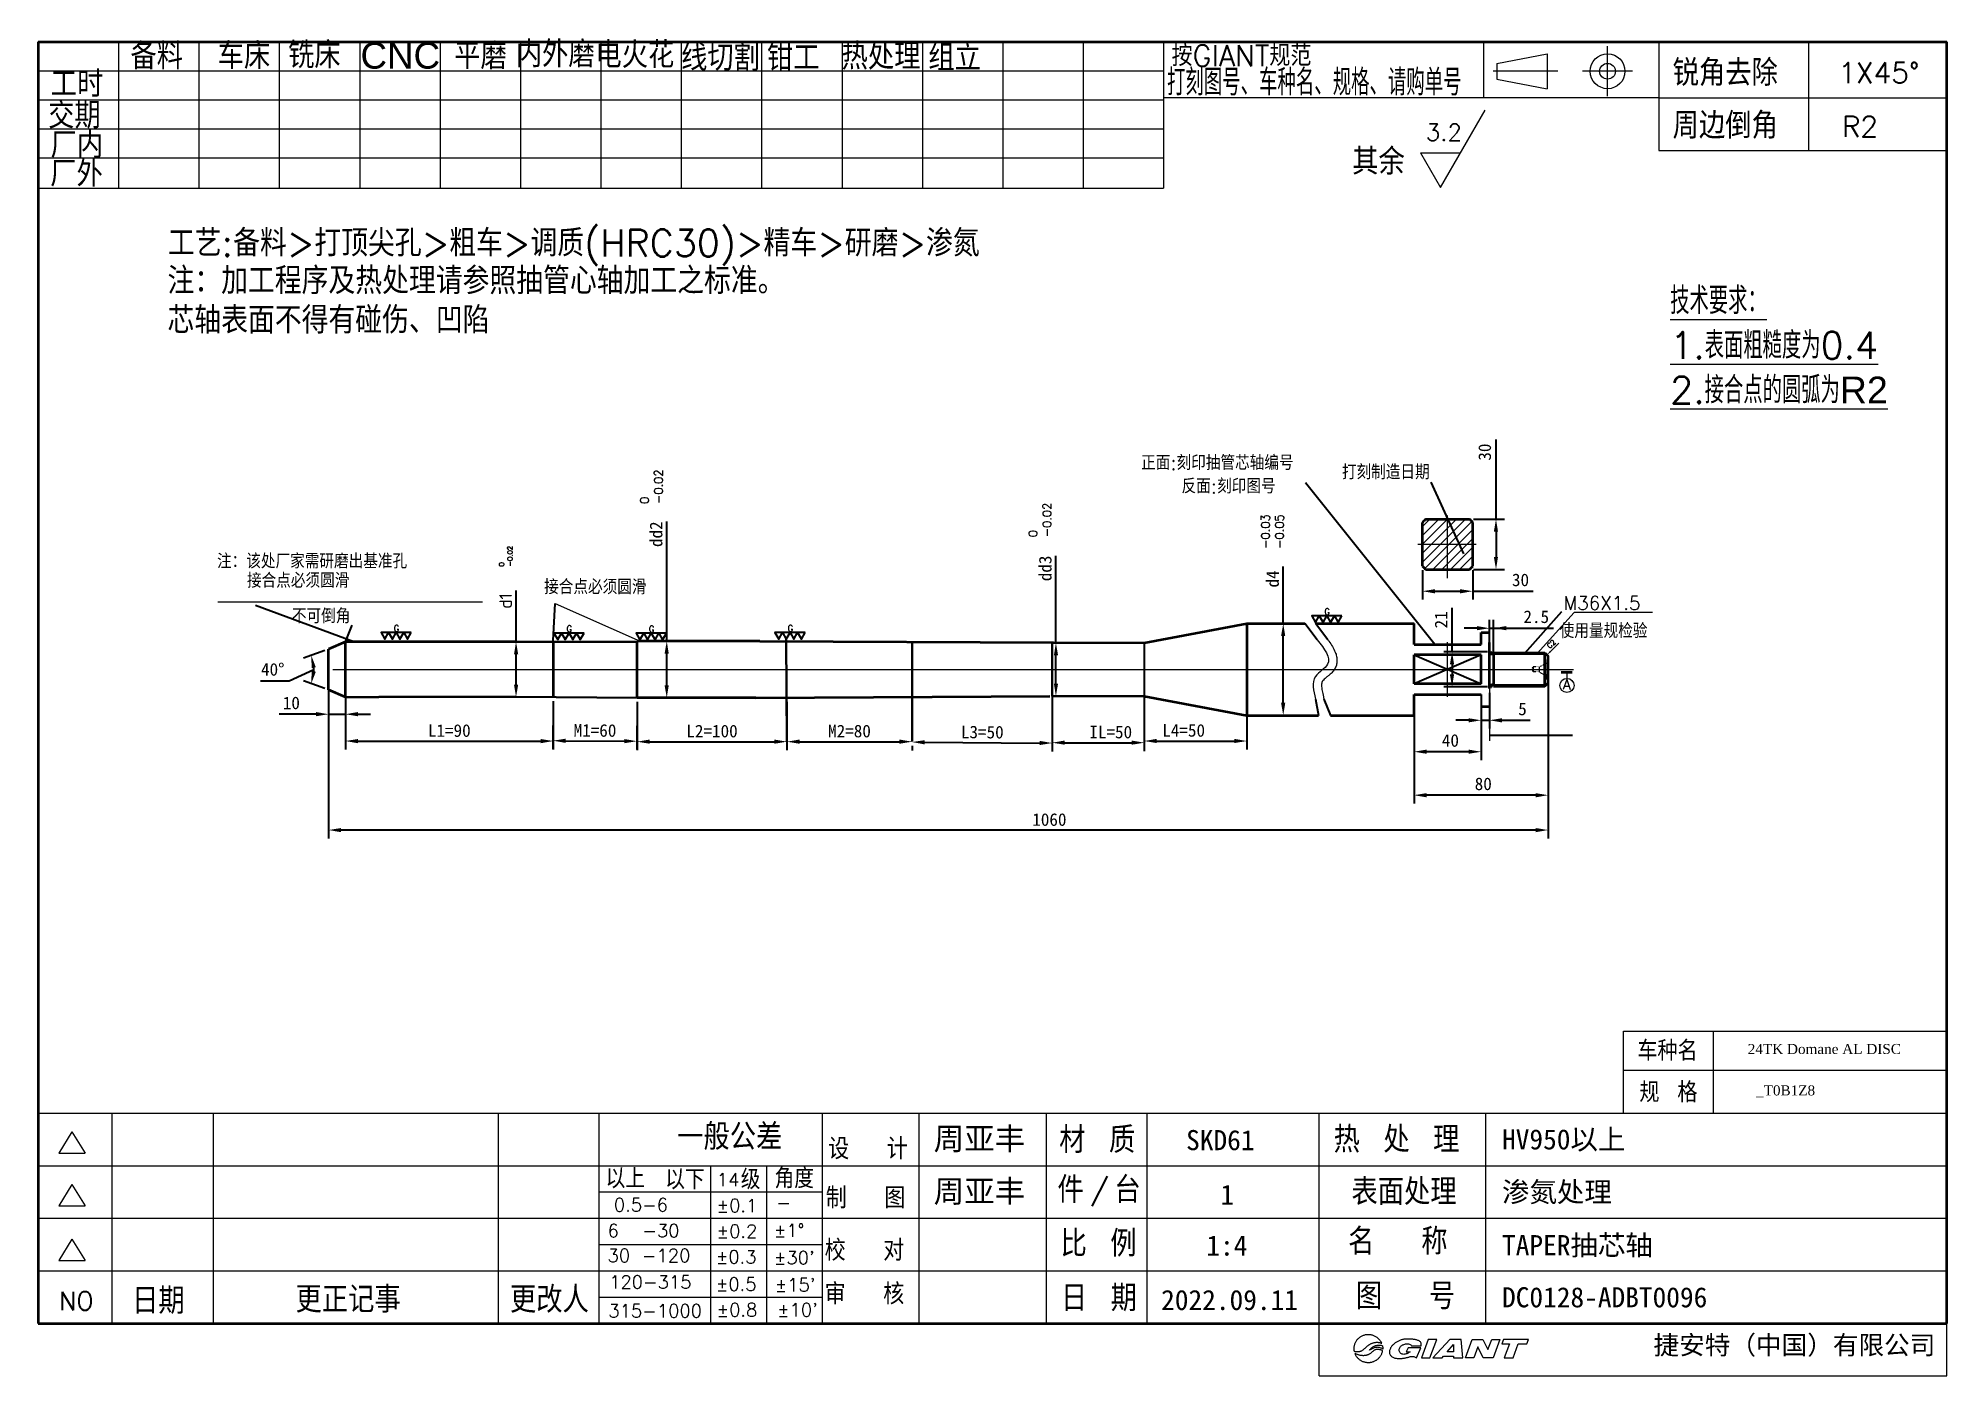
# Model space of a CAD drawing. Header units: millimetres. Extents: x 131138 to 132276, y -1059 to -261.
import ezdxf
from ezdxf.enums import TextEntityAlignment as Align

# ---------------------------------------------------------------- set-up
doc = ezdxf.new("R2010")
doc.units = ezdxf.units.MM
doc.header["$PDMODE"] = 34
doc.header["$PDSIZE"] = -5
doc.linetypes.add('DASHED2', pattern=[0.375, 0.25, -0.125])
for name, color, linetype, lineweight in [('A轮廓线', 2, 'Continuous', 30), ('CEN', 1, 'Continuous', 13), ('CON', 2, 'Continuous', 35), ('DAS', 5, 'DASHED2', 13), ('DIM', 7, 'Continuous', 13)]:
    doc.layers.add(name, color=color, linetype=linetype, lineweight=lineweight)
for name, color, linetype in [('TL', 7, 'Continuous'), ('TXT', 7, 'Continuous'), ('UTI', 7, 'Continuous')]:
    doc.layers.add(name, color=color, linetype=linetype)
doc.styles.add('CHINA', font='c2', dxfattribs={"bigfont": 'china'})
doc.styles.add('DIMSTYLE2', font='MingLiU.ttf')
doc.styles.add('H', font='complex.shx', dxfattribs={"bigfont": 'hzfs.shx'})
doc.styles.add('HZ', font='txt.shx', dxfattribs={"bigfont": 'Hzfs.shx'})
doc.styles.add('ROMANS', font='romans')
doc.styles.add('SIMPLE', font='simplex.shx', dxfattribs={"bigfont": 'gbcbig.shx'})
doc.styles.get("Standard").update_dxf_attribs({"font": 'txt.shx', "bigfont": 'gbcbig.shx'})
doc.styles.add('USER1', font='txt.shx')
doc.dimstyles.get("Standard").update_dxf_attribs({"dimtxt": 1, "dimasz": 0.5, "dimexe": 0.2, "dimexo": 0.1, "dimgap": 0.3, "dimtad": 1, "dimtxsty": 'Standard', "dimcen": 2.5, "dimazin": 3, "dimtfac": 1, "dimtmove": 0, "dimatfit": 3})
doc.dimstyles.new('STANDARD$0', dxfattribs={"dimscale": 2.5, "dimtxt": 3, "dimasz": 3, "dimexe": 2, "dimexo": 1, "dimgap": 1, "dimtad": 1, "dimdec": 1, "dimtxsty": 'CHINA', "dimcen": 0, "dimadec": 1, "dimazin": 2, "dimtfac": 1, "dimtdec": 1, "dimtmove": 1, "dimatfit": 3})
doc.dimstyles.new('Standard$2', dxfattribs={"dimtxt": 8, "dimasz": 3, "dimexe": 2, "dimexo": 0, "dimgap": 2, "dimtad": 1, "dimdec": 1, "dimzin": 9, "dimtxsty": 'SIMPLE', "dimcen": 0, "dimclrd": 256, "dimclre": 256, "dimclrt": 256, "dimadec": 1, "dimazin": 2, "dimtfac": 1, "dimtdec": 1, "dimtmove": 0, "dimatfit": 3, "dimlwd": -1, "dimlwe": -1})

msp = doc.modelspace()

# ---------------------------------------------------------------- texts
at = {"style": 'DIMSTYLE2'}
for s, p in [('HV950以上', (132010.99, -923.55)), ('SKD61', (131822.56, -924.02)), ('渗氮处理', (132010.99, -954.93)), ('1', (131843.01, -956.6)), ('1:4', (131834.63, -986.91)), ('TAPER抽芯轴', (132010.99, -986.69)), ('2022.09.11', (131807.66, -1019.39)), ('DC0128-ADBT0096', (132010.99, -1017.78))]:
    msp.add_text(s, height=12, dxfattribs=at).set_placement(p)
at = {"lineweight": 9, "width": 23.99, "attachment_point": 1, "rotation": 90, "style": 'H'}
for s, insert, char_height in [('0\\P-0.02', (131497.04, -538.45), 5), ('0\\P-0.02', (131728.75, -558.29), 5), ('-0.03\\P-0.05', (131867.42, -565.19), 5), ('0\\P-0.02', (131412.8, -575.81), 3)]:
    msp.add_mtext(s, dxfattribs=dict(at, insert=insert, char_height=char_height))
at = {"attachment_point": 1}
for s, insert, char_height, width in [('{\\fTimes New Roman|b0|i0|c0|p18;\\H0.75x;24TK Domane AL DISC}', (132157.54, -860.63), 8, 279.5306), ('{\\fTimes New Roman|b0|i0|c0|p32;_T0B1Z8}', (132162.49, -885.34), 6, 139.259)]:
    msp.add_mtext(s, dxfattribs=dict(at, insert=insert, char_height=char_height, width=width))
at = {"layer": 'DIM'}
for s, height, style, p in [('按GIANT规范', 12.549, 'HZ', (131813.9, -277.16)), ('锐角去除', 15.686, 'HZ', (132112.75, -289)), ('周边倒角', 15.686, 'HZ', (132112.75, -320.48)), ('车种名', 12, 'HZ', (132091.7, -870.7)), ('规 格', 12, 'HZ', (132092.88, -895.45)), ('一般公差', 15.686, 'HZ', (131518.97, -923.92)), ('材 质', 15.686, 'HZ', (131746.87, -925.69)), ('热 处 理', 15.686, 'HZ', (131910.55, -925.45)), ('设  计', 12.549, 'HZ', (131609.09, -929.46)), ('以上', 11.765, 'HZ', (131476.33, -946.74)), ('以下', 11.765, 'HZ', (131511.89, -947.33)), ('14', 7.843, 'USER1', (131542.61, -945.56)), ('级', 11.76, 'HZ', (131556.93, -947.33)), ('角度', 11.765, 'HZ', (131577.08, -946.74)), ('件', 15.69, 'HZ', (131745.83, -955.47)), ('/', 11.76, 'USER1', (131765.33, -953.5)), ('台', 15.69, 'HZ', (131779.8, -955.47)), ('表面处理', 15.686, 'HZ', (131921.18, -956.71)), ('0.5-6', 7.843, 'USER1', (131481.28, -960.53)), ('%%p0.1', 7.843, 'USER1', (131542.61, -961)), ('-', 7.84, 'USER1', (131578.19, -959.13)), ('制  图', 12.549, 'HZ', (131607.68, -958.79)), ('6  -30', 7.843, 'USER1', (131477.54, -975.97)), ('%%p0.2', 7.843, 'USER1', (131542.61, -976.31)), ('%%p1%%d', 7.843, 'USER1', (131576.79, -975.81)), ('校  对', 12.549, 'HZ', (131606.97, -990.02)), ('比 例', 15.686, 'HZ', (131747.68, -987.56)), ('名  称', 15.686, 'HZ', (131919.17, -986.3)), ('30 -120', 7.843, 'USER1', (131477.54, -990.82)), ('%%p0.3', 7.843, 'USER1', (131542.14, -991.63)), ("%%p30'", 7.843, 'USER1', (131576.79, -992.07)), ('120-315', 7.843, 'USER1', (131478.47, -1006.61)), ('%%p0.5', 7.843, 'USER1', (131542.14, -1007.88)), ("%%p15'", 7.843, 'USER1', (131577.26, -1008.32)), ('NO', 10.98, 'USER1', (131150.28, -1019.43)), ('日期', 15.686, 'HZ', (131193.89, -1021.74)), ('更正记事', 15.686, 'HZ', (131291.37, -1020.94)), ('更改人', 15.686, 'HZ', (131419.26, -1021)), ('审  核', 12.549, 'HZ', (131606.97, -1016.06)), ('日 期', 15.686, 'HZ', (131747.9, -1020.14)), ('图  号', 15.686, 'HZ', (131923.74, -1018.97)), ('315-1000', 7.843, 'USER1', (131478, -1023.79)), ('%%p0.8', 7.843, 'USER1', (131542.61, -1023.2)), ("%%p10'", 7.843, 'USER1', (131578.66, -1023.17))]:
    msp.add_text(s, height=height, dxfattribs=dict(at, style=style)).set_placement(p)
at = {"layer": 'DIM', "style": 'HZ', "width": 0.7}
msp.add_text('打刻图号、车种名、规格、请购单号', height=15.6862, dxfattribs=at).set_placement((131811.18, -294.71))
at = {"layer": 'DIM'}
for s, p in [('1X45%%d', (132211.57, -287.3)), ('R2', (132213.65, -319.43))]:
    msp.add_text(s, height=12.281, dxfattribs=at).set_placement(p)
at = {"layer": 'DIM', "style": 'ROMANS'}
msp.add_text('C2', height=3, rotation=45, dxfattribs=at).set_placement((132039.55, -624.9))
at = {"layer": 'DIM'}
for s, insert, char_height, width, attachment_point, style in [('备料', (131224.28, -263.43), 15.686, 35.912, 3, 'HZ'), ('车床', (131276.3, -263.25), 15.686, 35.912, 3, 'HZ'), ('铣床', (131318.29, -262.77), 15.686, 35.912, 3, 'HZ'), ('平磨', (131417.38, -263.34), 15.686, 35.912, 3, 'HZ'), ('内外磨', (131469.8, -262.17), 15.686, 50.2437, 3, 'HZ'), ('电火花', (131517.28, -262.63), 15.686, 50.2437, 3, 'HZ'), ('{\\fArial|b0|i0|c0|p32;CNC}', (131377.6, -263.02), 15.6862, 35.912, 3, 'HZ'), ('线切割', (131568.38, -264.34), 15.686, 50.2437, 3, 'HZ'), ('钳工', (131603.9, -264.35), 15.686, 35.912, 3, 'HZ'), ('热处理', (131664.14, -263.55), 15.686, 50.2437, 3, 'HZ'), ('组立', (131700.17, -264.34), 15.686, 35.912, 3, 'HZ'), ('工时', (131176.76, -280.03), 15.686, 35.912, 3, 'HZ'), ('交期', (131175.2, -298.71), 15.686, 35.912, 3, 'HZ'), ('厂内', (131176.65, -316.33), 15.686, 35.912, 3, 'HZ'), ('其余', (131921.62, -326.31), 15.686, 37.1425, 1, 'HZ'), ('厂外', (131176.45, -333.43), 15.686, 35.912, 3, 'HZ'), ('打刻制造日期', (131967.82, -519.43), 8.721, 62.9823, 6, 'HZ'), ('使用量规检验', (132045.38, -609.76), 8.721, 77.5988, 1, 'HZ'), ('A', (132047.25, -643.24), 6, 10.8, 1, 'H')]:
    msp.add_mtext(s, dxfattribs=dict(at, insert=insert, char_height=char_height, width=width, attachment_point=attachment_point, style=style))
at = {"layer": 'DIM', "attachment_point": 1}
for s, insert, char_height, width in [('3.2', (131965.54, -311.67), 10.045, 24.9331), ('{\\fSTCaiyun|b0|i0|c134|p2;\\H1.167x;捷安特（中国）有限公司}', (132101.34, -1034.68), 9.6, 1918.928)]:
    msp.add_mtext(s, dxfattribs=dict(at, insert=insert, char_height=char_height, width=width))
at = {"layer": 'DIM', "color": 0, "insert": (132111.29, -409.1), "char_height": 16, "width": 261.7677, "attachment_point": 1}
msp.add_mtext('{\\L技术要求：\\P1.表面粗糙度为0.4\\P2.接合点的圆弧为\\fArial|b0|i0|c0|p32;R2}', dxfattribs=at)
at = {"layer": 'DIM', "style": 'HZ'}
for s, insert, char_height, attachment_point in [('正面:刻印抽管芯轴编号', (131886.65, -518.21), 8.721, 9), ('反面:刻印图号', (131819.85, -523.46), 8.721, 1), (' 注：该处厂家需研磨出基准孔', (131357.94, -576.99), 8.721, 9), ('接合点必须圆滑', (131262.42, -588.5), 8.721, 7), ('接合点必须圆滑', (131439.67, -592.33), 8.721, 7), ('不可倒角', (131324.11, -609.76), 8.721, 9), ('{\\fKaiTi_GB2312|b0|i0|c134|p49;\\H1.19x;周亚丰}', (131672.01, -910.5), 11.2, 1), ('{\\fKaiTi_GB2312|b0|i0|c134|p49;\\H1.19x;周亚丰}', (131672.01, -941.87), 11.2, 1)]:
    msp.add_mtext(s, dxfattribs=dict(at, insert=insert, char_height=char_height, attachment_point=attachment_point))
at = {"layer": 'DIM', "color": 2, "insert": (132047.63, -601.54), "char_height": 8, "attachment_point": 7}
msp.add_mtext('M36X1.5', dxfattribs=at)
at = {"layer": 'TXT', "style": 'HZ'}
for s, p in [('工艺:备料>打顶尖孔>粗车>调质(HRC30)>精车>研磨>渗氮', (131215.31, -390.77)), ('注：加工程序及热处理请参照抽管心轴加工之标准。', (131215.03, -413.24)), ('芯轴表面不得有碰伤、凹陷', (131215.03, -436.76))]:
    msp.add_text(s, height=16, dxfattribs=at).set_placement(p)

# ---------------------------------------------------------------- blocks, each defined once
blk = doc.blocks.new('*D22')
at = {"color": 0, "lineweight": -2, "transparency": 16777216}
for p, q in [((131311.1, -639.7), (131311.1, -668.9)), ((131321.1, -639.7), (131321.1, -668.9)), ((131303.6, -663.9), (131281.6, -663.9)), ((131311.1, -663.9), (131321.1, -663.9)), ((131328.6, -663.9), (131336.1, -663.9))]:
    blk.add_line(p, q, dxfattribs=at)
at = {"color": 0, "transparency": 16777216}
for points in [[(131303.6, -665.1), (131303.6, -662.6), (131311.1, -663.9)], [(131328.6, -662.6), (131328.6, -665.1), (131321.1, -663.9)]]:
    blk.add_solid(points, dxfattribs=at)
at = {"layer": 'Defpoints', "color": 0, "transparency": 16777216}
for p in [(131311.1, -637.2), (131321.1, -637.2), (131321.1, -663.9)]:
    blk.add_point(p, dxfattribs=at)
at = {"color": 0, "lineweight": 9, "transparency": 16777216, "insert": (131288.9, -657.2), "char_height": 7.5, "attachment_point": 5, "style": 'DIMSTYLE2'}
blk.add_mtext('\\A1;10', dxfattribs=at)
blk = doc.blocks.new('*D21')
at = {"transparency": 16777216}
for p, q in [((131308.8, -625.9), (131296.1, -630.5)), ((131287.5, -643.9), (131302.3, -637.2)), ((131270.5, -643.9), (131287.5, -643.9)), ((131308.8, -648.5), (131296.1, -643.9))]:
    blk.add_line(p, q, dxfattribs=at)
blk.add_arc((131277.8, -637.2), 24.5, 357.6125, 2.3875, dxfattribs=at)
for points in [[(131303.5, -635.9), (131301, -636.4), (131300.8, -628.8)], [(131301, -638), (131303.5, -638.5), (131300.8, -645.6)]]:
    blk.add_solid(points, dxfattribs=at)
at = {"layer": 'Defpoints', "color": 0, "transparency": 16777216}
for p in [(131311.1, -625.1), (131321.1, -621.4), (131302.1, -640), (131311.1, -649.3), (131321.1, -653)]:
    blk.add_point(p, dxfattribs=at)
at = {"lineweight": 9, "transparency": 16777216, "insert": (131277.8, -637.2), "char_height": 7.5, "attachment_point": 5, "style": 'DIMSTYLE2'}
blk.add_mtext('\\A1;40%%d', dxfattribs=at)
blk = doc.blocks.new('*D24')
at = {"color": 0, "lineweight": -2, "transparency": 16777216}
for p, q in [((132038.5, -647.7), (132038.5, -738)), ((131311.1, -649.4), (131311.1, -738)), ((132031, -733), (131318.6, -733))]:
    blk.add_line(p, q, dxfattribs=at)
at = {"color": 0, "transparency": 16777216}
for points in [[(131318.6, -731.8), (131318.6, -734.3), (131311.1, -733)], [(132031, -731.8), (132031, -734.3), (132038.5, -733)]]:
    blk.add_solid(points, dxfattribs=at)
at = {"layer": 'Defpoints', "color": 0, "transparency": 16777216}
for p in [(131311.1, -646.9), (132038.5, -645.2), (131311.1, -733)]:
    blk.add_point(p, dxfattribs=at)
at = {"color": 0, "lineweight": 9, "transparency": 16777216, "insert": (131741, -726.8), "char_height": 7.5, "attachment_point": 5, "style": 'DIMSTYLE2'}
blk.add_mtext('\\A1;{\\fSimSun|b0|i0|c134|p2;1060}', dxfattribs=at)
blk = doc.blocks.new('*D39')
at = {"color": 0, "lineweight": -2, "transparency": 16777216}
for p, q in [((131744.9, -621.3), (131744.9, -569.4)), ((131745.2, -621.3), (131749.9, -621.3)), ((131744.9, -645.6), (131744.9, -628.8)), ((131745.2, -653.1), (131749.9, -653.1))]:
    blk.add_line(p, q, dxfattribs=at)
at = {"color": 0, "transparency": 16777216}
for points in [[(131743.7, -628.8), (131746.2, -628.8), (131744.9, -621.3)], [(131743.7, -645.6), (131746.2, -645.6), (131744.9, -653.1)]]:
    blk.add_solid(points, dxfattribs=at)
at = {"layer": 'Defpoints', "color": 0, "transparency": 16777216}
for p in [(131742.7, -621.3), (131744.9, -621.3), (131742.7, -653.1)]:
    blk.add_point(p, dxfattribs=at)
at = {"color": 0, "lineweight": 9, "transparency": 16777216, "insert": (131738.6, -576.9), "char_height": 7.5, "attachment_point": 5, "rotation": 90, "style": 'DIMSTYLE2'}
blk.add_mtext('\\A1;d{\\fSimSun|b0|i0|c134|p2;d3}', dxfattribs=at)
blk = doc.blocks.new('*D28')
at = {"color": 0, "lineweight": -2, "transparency": 16777216}
for p, q in [((131742.7, -639.7), (131742.7, -685.9)), ((131797.6, -639.7), (131797.6, -685.9)), ((131750.2, -680.9), (131790.1, -680.9))]:
    blk.add_line(p, q, dxfattribs=at)
at = {"color": 0, "transparency": 16777216}
for points in [[(131750.2, -679.6), (131750.2, -682.1), (131742.7, -680.9)], [(131790.1, -679.6), (131790.1, -682.1), (131797.6, -680.9)]]:
    blk.add_solid(points, dxfattribs=at)
at = {"layer": 'Defpoints', "color": 0, "transparency": 16777216}
for p in [(131742.7, -637.2), (131797.6, -637.2), (131797.6, -680.9)]:
    blk.add_point(p, dxfattribs=at)
at = {"color": 0, "lineweight": 9, "transparency": 16777216, "insert": (131777.6, -674.6), "char_height": 7.5, "attachment_point": 5, "style": 'DIMSTYLE2'}
blk.add_mtext('\\A1;{\\fSimSun|b0|i0|c134|p2;IL=50}', dxfattribs=at)
blk = doc.blocks.new('*D38')
at = {"color": 0, "lineweight": -2, "transparency": 16777216}
for p, q in [((131512.8, -620.3), (131512.8, -549)), ((131510.3, -620.3), (131507.8, -620.3)), ((131512.8, -646.6), (131512.8, -627.8)), ((131510.5, -654.1), (131517.8, -654.1))]:
    blk.add_line(p, q, dxfattribs=at)
at = {"color": 0, "transparency": 16777216}
for points in [[(131511.5, -627.8), (131514, -627.8), (131512.8, -620.3)], [(131511.5, -646.6), (131514, -646.6), (131512.8, -654.1)]]:
    blk.add_solid(points, dxfattribs=at)
at = {"layer": 'Defpoints', "color": 0, "transparency": 16777216}
for p in [(131512.8, -620.3), (131512.8, -620.3), (131508, -654.1)]:
    blk.add_point(p, dxfattribs=at)
at = {"color": 0, "lineweight": 9, "transparency": 16777216, "insert": (131506.5, -556.5), "char_height": 7.5, "attachment_point": 5, "rotation": 90, "style": 'DIMSTYLE2'}
blk.add_mtext('\\A1;d{\\fSimSun|b0|i0|c134|p2;d2}', dxfattribs=at)
blk = doc.blocks.new('*D29')
at = {"color": 0, "lineweight": -2, "transparency": 16777216}
for p, q in [((131880.5, -609.8), (131880.5, -575.8)), ((131889.4, -609.8), (131875.5, -609.8)), ((131880.5, -657.1), (131880.5, -617.3)), ((131889.4, -664.6), (131875.5, -664.6))]:
    blk.add_line(p, q, dxfattribs=at)
at = {"color": 0, "transparency": 16777216}
for points in [[(131879.2, -617.3), (131881.7, -617.3), (131880.5, -609.8)], [(131879.2, -657.1), (131881.7, -657.1), (131880.5, -664.6)]]:
    blk.add_solid(points, dxfattribs=at)
at = {"layer": 'Defpoints', "color": 0, "transparency": 16777216}
for p in [(131891.9, -609.8), (131880.5, -664.6), (131891.9, -664.6)]:
    blk.add_point(p, dxfattribs=at)
at = {"color": 0, "lineweight": 9, "transparency": 16777216, "insert": (131874.2, -583.2), "char_height": 7.5, "attachment_point": 5, "rotation": 90, "style": 'DIMSTYLE2'}
blk.add_mtext('\\A1;{\\fSimSun|b0|i0|c134|p2;d4}', dxfattribs=at)
blk = doc.blocks.new('*D30')
at = {"color": 0, "lineweight": -2, "transparency": 16777216}
for p, q in [((131797.6, -649.1), (131797.6, -684.9)), ((131858.8, -649.1), (131858.8, -684.9)), ((131805.1, -679.9), (131851.3, -679.9))]:
    blk.add_line(p, q, dxfattribs=at)
at = {"color": 0, "transparency": 16777216}
for points in [[(131805.1, -678.6), (131805.1, -681.1), (131797.6, -679.9)], [(131851.3, -678.6), (131851.3, -681.1), (131858.8, -679.9)]]:
    blk.add_solid(points, dxfattribs=at)
at = {"layer": 'Defpoints', "color": 0, "transparency": 16777216}
for p in [(131797.6, -646.6), (131858.8, -646.6), (131858.8, -679.9)]:
    blk.add_point(p, dxfattribs=at)
at = {"color": 0, "lineweight": 9, "transparency": 16777216, "insert": (131821.1, -673.6), "char_height": 7.5, "attachment_point": 5, "style": 'DIMSTYLE2'}
blk.add_mtext('\\A1;{\\fSimSun|b0|i0|c134|p2;L4=50}', dxfattribs=at)
blk = doc.blocks.new('DY00021A')
at = {"layer": 'UTI', "color": 7}
for points in [[(1.5, 2.6), (-1.5, 2.6), (0, 0)], [(4.5, 2.6), (1.5, 2.6), (3, 0)], [(7.5, 2.6), (4.5, 2.6), (6, 0)], [(10.5, 2.6), (7.5, 2.6), (9, 0)]]:
    blk.add_lwpolyline(points, close=True, dxfattribs=at)
at = {"layer": 'UTI'}
blk.add_text('G', height=2.5, dxfattribs=at).set_placement((4.61, 4.28), align=Align.MIDDLE)
blk = doc.blocks.new('*D10')
at = {"color": 0, "lineweight": -2, "transparency": 16777216}
for p, q in [((131963.5, -578), (131963.5, -595.5)), ((131993.5, -578), (131993.5, -595.5)), ((131971, -590.5), (131986, -590.5)), ((131993.5, -590.5), (132029.5, -590.5))]:
    blk.add_line(p, q, dxfattribs=at)
at = {"color": 0, "transparency": 16777216}
for points in [[(131971, -589.3), (131971, -591.8), (131963.5, -590.5)], [(131986, -591.8), (131986, -589.3), (131993.5, -590.5)]]:
    blk.add_solid(points, dxfattribs=at)
at = {"layer": 'Defpoints', "color": 0, "transparency": 16777216}
for p in [(131963.5, -575.5), (131993.5, -575.5), (131993.5, -590.5)]:
    blk.add_point(p, dxfattribs=at)
at = {"color": 0, "lineweight": 9, "transparency": 16777216, "insert": (132022, -583.8), "char_height": 7.5, "attachment_point": 5, "style": 'DIMSTYLE2'}
blk.add_mtext('\\A1;30', dxfattribs=at)
blk = doc.blocks.new('*D9')
at = {"color": 0, "lineweight": -2, "transparency": 16777216}
for p, q in [((131996, -612.6), (131988.5, -612.6)), ((132003.5, -646.1), (132003.5, -607.6)), ((132003.5, -612.6), (132006, -612.6)), ((132006, -642.7), (132006, -607.6)), ((132006, -612.6), (132041.7, -612.6)), ((132013.5, -612.6), (132021, -612.6))]:
    blk.add_line(p, q, dxfattribs=at)
at = {"color": 0, "transparency": 16777216}
for points in [[(131996, -613.8), (131996, -611.3), (132003.5, -612.6)], [(132013.5, -611.3), (132013.5, -613.8), (132006, -612.6)]]:
    blk.add_solid(points, dxfattribs=at)
at = {"layer": 'Defpoints', "color": 0, "transparency": 16777216}
for p in [(132006, -612.6), (132003.5, -648.6), (132006, -645.2)]:
    blk.add_point(p, dxfattribs=at)
at = {"color": 0, "lineweight": 9, "transparency": 16777216, "insert": (132031.4, -605.8), "char_height": 7.5, "attachment_point": 5, "style": 'DIMSTYLE2'}
blk.add_mtext('\\A1;2.5', dxfattribs=at)
blk = doc.blocks.new('*D8')
at = {"color": 0, "lineweight": -2, "transparency": 16777216}
for p, q in [((131998.5, -654.7), (131998.5, -672.5)), ((132003.5, -651.1), (132003.5, -672.5)), ((131991, -667.5), (131983.5, -667.5)), ((131998.5, -667.5), (132003.5, -667.5)), ((132011, -667.5), (132027.8, -667.5))]:
    blk.add_line(p, q, dxfattribs=at)
at = {"color": 0, "transparency": 16777216}
for points in [[(131991, -668.8), (131991, -666.3), (131998.5, -667.5)], [(132011, -666.3), (132011, -668.8), (132003.5, -667.5)]]:
    blk.add_solid(points, dxfattribs=at)
at = {"layer": 'Defpoints', "color": 0, "transparency": 16777216}
for p in [(132003.5, -648.6), (131998.5, -652.2), (132003.5, -667.5)]:
    blk.add_point(p, dxfattribs=at)
at = {"color": 0, "lineweight": 9, "transparency": 16777216, "insert": (132023.2, -660.8), "char_height": 7.5, "attachment_point": 5, "style": 'DIMSTYLE2'}
blk.add_mtext('\\A1;5', dxfattribs=at)
blk = doc.blocks.new('*D7')
at = {"color": 0, "lineweight": -2, "transparency": 16777216}
for p, q in [((131958.5, -657.3), (131958.5, -691.3)), ((131998.5, -654.7), (131998.5, -691.3)), ((131991, -686.3), (131966, -686.3))]:
    blk.add_line(p, q, dxfattribs=at)
at = {"color": 0, "transparency": 16777216}
for points in [[(131966, -685), (131966, -687.5), (131958.5, -686.3)], [(131991, -687.5), (131991, -685), (131998.5, -686.3)]]:
    blk.add_solid(points, dxfattribs=at)
at = {"layer": 'Defpoints', "color": 0, "transparency": 16777216}
for p in [(131958.5, -654.8), (131998.5, -652.2), (131958.5, -686.3)]:
    blk.add_point(p, dxfattribs=at)
at = {"color": 0, "lineweight": 9, "transparency": 16777216, "insert": (131980.2, -679.6), "char_height": 7.5, "attachment_point": 5, "style": 'DIMSTYLE2'}
blk.add_mtext('\\A1;40', dxfattribs=at)
blk = doc.blocks.new('*D6')
at = {"color": 0, "lineweight": -2, "transparency": 16777216}
for p, q in [((131981.2, -626.7), (131981.2, -600.4)), ((132002.4, -626.7), (131976.2, -626.7)), ((131981.2, -634.2), (131981.2, -640.1)), ((132002.3, -647.6), (131976.2, -647.6))]:
    blk.add_line(p, q, dxfattribs=at)
at = {"color": 0, "transparency": 16777216}
for points in [[(131982.4, -634.2), (131979.9, -634.2), (131981.2, -626.7)], [(131979.9, -640.1), (131982.4, -640.1), (131981.2, -647.6)]]:
    blk.add_solid(points, dxfattribs=at)
at = {"layer": 'Defpoints', "color": 0, "transparency": 16777216}
for p in [(132004.9, -626.7), (131981.2, -647.6), (132004.8, -647.6)]:
    blk.add_point(p, dxfattribs=at)
at = {"color": 0, "lineweight": 9, "transparency": 16777216, "insert": (131974.6, -607.6), "char_height": 7.5, "attachment_point": 5, "rotation": 90, "style": 'DIMSTYLE2'}
blk.add_mtext('\\A1;21', dxfattribs=at)
blk = doc.blocks.new('*D5')
at = {"color": 0, "lineweight": -2, "transparency": 16777216}
for p, q in [((132038.5, -639.7), (132038.5, -717.2)), ((131958.5, -657.3), (131958.5, -717.2)), ((132031, -712.2), (131966, -712.2))]:
    blk.add_line(p, q, dxfattribs=at)
at = {"color": 0, "transparency": 16777216}
for points in [[(131966, -711), (131966, -713.5), (131958.5, -712.2)], [(132031, -713.5), (132031, -711), (132038.5, -712.2)]]:
    blk.add_solid(points, dxfattribs=at)
at = {"layer": 'Defpoints', "color": 0, "transparency": 16777216}
for p in [(132038.5, -637.2), (131958.5, -654.8), (131958.5, -712.2)]:
    blk.add_point(p, dxfattribs=at)
at = {"color": 0, "lineweight": 9, "transparency": 16777216, "insert": (131999.8, -705.5), "char_height": 7.5, "attachment_point": 5, "style": 'DIMSTYLE2'}
blk.add_mtext('\\A1;80', dxfattribs=at)
blk = doc.blocks.new('*D37')
at = {"color": 0, "lineweight": -2, "transparency": 16777216}
for p, q in [((131422.9, -620.7), (131422.9, -590)), ((131427.1, -620.7), (131417.9, -620.7)), ((131422.9, -646.2), (131422.9, -628.2)), ((131426, -653.7), (131417.9, -653.7))]:
    blk.add_line(p, q, dxfattribs=at)
at = {"color": 0, "transparency": 16777216}
for points in [[(131421.7, -628.2), (131424.2, -628.2), (131422.9, -620.7)], [(131421.7, -646.2), (131424.2, -646.2), (131422.9, -653.7)]]:
    blk.add_solid(points, dxfattribs=at)
at = {"layer": 'Defpoints', "color": 0, "transparency": 16777216}
for p in [(131422.9, -620.7), (131429.6, -620.7), (131428.5, -653.7)]:
    blk.add_point(p, dxfattribs=at)
at = {"color": 0, "lineweight": 9, "transparency": 16777216, "insert": (131416.7, -596.3), "char_height": 7.5, "attachment_point": 5, "rotation": 90, "style": 'DIMSTYLE2'}
blk.add_mtext('\\A1;{\\fISOCPEUR|b0|i0|c0|p34;d1}', dxfattribs=at)
blk = doc.blocks.new('*D3')
at = {"color": 0, "lineweight": -2, "transparency": 16777216}
for p, q in [((132007.4, -547.5), (132007.4, -500)), ((131994, -547.5), (132012.4, -547.5)), ((132007.4, -555), (132007.4, -570)), ((131994, -577.5), (132012.4, -577.5))]:
    blk.add_line(p, q, dxfattribs=at)
at = {"color": 0, "transparency": 16777216}
for points in [[(132008.6, -555), (132006.1, -555), (132007.4, -547.5)], [(132006.1, -570), (132008.6, -570), (132007.4, -577.5)]]:
    blk.add_solid(points, dxfattribs=at)
at = {"layer": 'Defpoints', "color": 0, "transparency": 16777216}
for p in [(131991.5, -547.5), (131991.5, -577.5), (132007.4, -577.5)]:
    blk.add_point(p, dxfattribs=at)
at = {"color": 0, "lineweight": 9, "transparency": 16777216, "insert": (132000.7, -507.5), "char_height": 7.5, "attachment_point": 5, "rotation": 90, "style": 'DIMSTYLE2'}
blk.add_mtext('\\A1;30', dxfattribs=at)
blk = doc.blocks.new('GIANT')
for p, q in [((231.51, 30.36), (231.43, 30.28)), ((231.59, 30.43), (231.51, 30.36)), ((231.68, 30.5), (231.59, 30.43)), ((231.77, 30.56), (231.68, 30.5)), ((231.87, 30.62), (231.77, 30.56)), ((231.97, 30.68), (231.87, 30.62)), ((232.07, 30.73), (231.97, 30.68)), ((232.17, 30.77), (232.07, 30.73)), ((232.27, 30.81), (232.17, 30.77)), ((232.38, 30.85), (232.27, 30.81)), ((232.49, 30.88), (232.38, 30.85)), ((232.6, 30.91), (232.49, 30.88)), ((232.72, 30.93), (232.6, 30.91)), ((232.83, 30.94), (232.72, 30.93)), ((232.95, 30.95), (232.83, 30.94)), ((233.07, 30.96), (232.95, 30.95)), ((233.18, 30.95), (233.07, 30.96)), ((233.3, 30.95), (233.18, 30.95)), ((233.42, 30.93), (233.3, 30.95)), ((233.53, 30.91), (233.42, 30.93)), ((233.65, 30.89), (233.53, 30.91)), ((233.76, 30.86), (233.65, 30.89)), ((233.87, 30.82), (233.76, 30.86)), ((233.98, 30.78), (233.87, 30.82)), ((234.09, 30.74), (233.98, 30.78)), ((234.19, 30.68), (234.09, 30.74)), ((234.29, 30.63), (234.19, 30.68)), ((234.39, 30.57), (234.29, 30.63)), ((234.49, 30.5), (234.39, 30.57)), ((234.58, 30.43), (234.49, 30.5)), ((234.67, 30.35), (234.58, 30.43)), ((234.75, 30.27), (234.67, 30.35)), ((230.79, 28.9), (230.78, 28.78)), ((230.78, 28.78), (230.78, 28.67)), ((230.78, 28.67), (230.79, 28.56)), ((230.8, 29.01), (230.79, 28.9)), ((230.79, 28.56), (230.8, 28.45)), ((230.82, 29.12), (230.8, 29.01)), ((230.8, 28.45), (230.82, 28.34)), ((230.84, 29.23), (230.82, 29.12)), ((230.82, 28.34), (230.9, 28.32)), ((230.87, 29.33), (230.84, 29.23)), ((230.9, 29.44), (230.87, 29.33)), ((230.94, 29.55), (230.9, 29.44)), ((230.9, 28.32), (230.98, 28.31)), ((231.01, 27.94), (230.93, 27.97)), ((230.93, 27.97), (230.97, 27.88)), ((230.98, 29.65), (230.94, 29.55)), ((230.97, 27.88), (231.01, 27.79)), ((231.03, 29.75), (230.98, 29.65)), ((230.98, 28.31), (231.07, 28.3)), ((231.08, 27.91), (231.01, 27.94)), ((231.01, 27.79), (231.06, 27.7)), ((231.09, 29.84), (231.03, 29.75)), ((231.06, 27.7), (231.11, 27.61)), ((231.07, 28.3), (231.15, 28.29)), ((231.15, 27.88), (231.08, 27.91)), ((231.15, 29.94), (231.09, 29.84)), ((231.11, 27.61), (231.17, 27.53)), ((231.21, 30.03), (231.15, 29.94)), ((231.15, 28.29), (231.23, 28.28)), ((231.23, 27.85), (231.15, 27.88)), ((231.17, 27.53), (231.23, 27.45)), ((231.28, 30.12), (231.21, 30.03)), ((231.23, 28.28), (231.31, 28.28)), ((231.3, 27.81), (231.23, 27.85)), ((231.23, 27.45), (231.29, 27.37)), ((231.35, 30.2), (231.28, 30.12)), ((231.29, 27.37), (231.36, 27.29)), ((231.38, 27.79), (231.3, 27.81)), ((231.31, 28.28), (231.39, 28.28)), ((231.43, 30.28), (231.35, 30.2)), ((231.46, 27.76), (231.38, 27.79)), ((231.39, 28.28), (231.48, 28.28)), ((231.53, 27.73), (231.46, 27.76)), ((231.48, 28.28), (231.56, 28.28)), ((231.61, 27.71), (231.53, 27.73)), ((231.56, 28.28), (231.64, 28.29)), ((231.69, 27.69), (231.61, 27.71)), ((231.64, 28.29), (231.72, 28.31)), ((231.77, 27.67), (231.69, 27.69)), ((231.72, 28.31), (231.8, 28.32)), ((231.85, 27.66), (231.77, 27.67)), ((231.8, 28.32), (231.88, 28.35)), ((231.93, 27.65), (231.85, 27.66)), ((231.88, 28.35), (231.96, 28.37)), ((232.01, 27.64), (231.93, 27.65)), ((231.96, 28.37), (232.03, 28.41)), ((232.09, 27.63), (232.01, 27.64)), ((232.03, 28.41), (232.11, 28.44)), ((232.18, 27.63), (232.09, 27.63)), ((232.11, 28.44), (232.18, 28.49)), ((232.18, 28.49), (232.25, 28.53)), ((232.26, 27.62), (232.18, 27.63)), ((232.25, 28.53), (232.31, 28.58)), ((232.34, 27.62), (232.26, 27.62)), ((232.31, 28.58), (232.37, 28.63)), ((232.42, 27.63), (232.34, 27.62)), ((232.37, 28.63), (232.44, 28.69)), ((232.5, 27.64), (232.42, 27.63)), ((232.44, 28.69), (232.5, 28.74)), ((232.5, 28.74), (232.56, 28.8)), ((232.58, 27.64), (232.5, 27.64)), ((232.56, 28.8), (232.62, 28.86)), ((232.66, 27.66), (232.58, 27.64)), ((232.62, 28.86), (232.68, 28.91)), ((232.74, 27.67), (232.66, 27.66)), ((232.68, 28.91), (232.74, 28.97)), ((232.74, 28.97), (232.8, 29.03)), ((232.82, 27.69), (232.74, 27.67)), ((232.8, 29.03), (232.86, 29.08)), ((232.9, 27.72), (232.82, 27.69)), ((232.86, 29.08), (232.92, 29.13)), ((232.98, 27.74), (232.9, 27.72)), ((232.92, 29.13), (232.98, 29.19)), ((232.98, 29.19), (233.05, 29.24)), ((233.05, 27.77), (232.98, 27.74)), ((233.05, 29.24), (233.11, 29.29)), ((233.13, 27.8), (233.05, 27.77)), ((233.11, 29.29), (233.18, 29.33)), ((233.2, 27.84), (233.13, 27.8)), ((233.18, 29.33), (233.25, 29.38)), ((233.27, 27.88), (233.2, 27.84)), ((233.25, 29.38), (233.32, 29.42)), ((233.34, 27.92), (233.27, 27.88)), ((233.28, 28.48), (233.35, 28.58)), ((233.38, 28.54), (233.28, 28.48)), ((233.32, 29.42), (233.39, 29.46)), ((233.41, 27.97), (233.34, 27.92)), ((233.35, 28.58), (233.43, 28.68)), ((233.48, 28.6), (233.38, 28.54)), ((233.39, 29.46), (233.46, 29.5)), ((233.47, 28.01), (233.41, 27.97)), ((233.43, 28.68), (233.51, 28.77)), ((233.46, 29.5), (233.54, 29.54)), ((233.54, 28.06), (233.47, 28.01)), ((233.59, 28.66), (233.48, 28.6)), ((233.51, 28.77), (233.61, 28.86)), ((233.54, 29.54), (233.61, 29.57)), ((233.6, 28.12), (233.54, 28.06)), ((233.69, 28.72), (233.59, 28.66)), ((233.66, 28.17), (233.6, 28.12)), ((233.61, 29.57), (233.69, 29.6)), ((233.61, 28.86), (233.7, 28.93)), ((233.72, 28.22), (233.66, 28.17)), ((233.69, 29.6), (233.77, 29.63)), ((233.8, 28.77), (233.69, 28.72)), ((233.7, 28.93), (233.8, 29.01)), ((233.78, 28.28), (233.72, 28.22)), ((233.77, 29.63), (233.84, 29.66)), ((233.85, 28.33), (233.78, 28.28)), ((233.8, 29.01), (233.91, 29.07)), ((233.91, 28.82), (233.8, 28.77)), ((233.84, 29.66), (233.92, 29.68)), ((233.91, 28.38), (233.85, 28.33)), ((233.91, 29.07), (234.02, 29.13)), ((234.02, 28.86), (233.91, 28.82)), ((233.97, 28.43), (233.91, 28.38)), ((233.92, 29.68), (234, 29.7)), ((234.04, 28.48), (233.97, 28.43)), ((234, 29.7), (234.08, 29.72)), ((234.02, 29.13), (234.13, 29.18)), ((234.13, 28.9), (234.02, 28.86)), ((234.11, 28.52), (234.04, 28.48)), ((234.08, 29.72), (234.16, 29.73)), ((234.18, 28.56), (234.11, 28.52)), ((234.13, 29.18), (234.25, 29.22)), ((234.25, 28.92), (234.13, 28.9)), ((234.16, 29.73), (234.25, 29.74)), ((234.26, 28.58), (234.18, 28.56)), ((234.25, 29.74), (234.33, 29.75)), ((234.25, 29.22), (234.37, 29.25)), ((234.37, 28.94), (234.25, 28.92)), ((234.34, 28.61), (234.26, 28.58)), ((234.33, 29.75), (234.41, 29.75)), ((234.42, 28.62), (234.34, 28.61)), ((234.37, 29.25), (234.49, 29.28)), ((234.49, 28.95), (234.37, 28.94)), ((234.41, 29.75), (234.49, 29.75)), ((234.5, 28.62), (234.42, 28.62)), ((234.49, 29.75), (234.58, 29.75)), ((234.49, 29.28), (234.62, 29.3)), ((234.61, 28.94), (234.49, 28.95)), ((234.58, 28.62), (234.5, 28.62)), ((234.58, 29.75), (234.66, 29.74)), ((234.66, 28.62), (234.58, 28.62)), ((234.72, 28.93), (234.61, 28.94)), ((234.62, 29.3), (234.74, 29.31)), ((234.66, 29.74), (234.74, 29.73)), ((234.74, 28.61), (234.66, 28.62)), ((234.84, 28.91), (234.72, 28.93)), ((234.74, 29.73), (234.82, 29.72)), ((234.74, 29.31), (234.86, 29.31)), ((234.82, 28.59), (234.74, 28.61)), ((234.83, 30.18), (234.75, 30.27)), ((234.78, 27.26), (234.85, 27.33)), ((234.82, 29.72), (234.9, 29.7)), ((234.9, 28.57), (234.82, 28.59)), ((234.91, 30.1), (234.83, 30.18)), ((234.96, 28.88), (234.84, 28.91)), ((234.85, 27.33), (234.91, 27.41)), ((234.86, 29.31), (234.99, 29.3)), ((234.9, 29.7), (234.98, 29.68)), ((234.98, 28.55), (234.9, 28.57)), ((234.98, 30), (234.91, 30.1)), ((234.91, 27.41), (234.97, 27.49)), ((235.07, 28.84), (234.96, 28.88)), ((234.97, 27.49), (235.03, 27.57)), ((235.05, 29.91), (234.98, 30)), ((234.98, 29.68), (235.06, 29.65)), ((235.06, 28.53), (234.98, 28.55)), ((234.99, 29.3), (235.11, 29.28)), ((235.03, 27.57), (235.08, 27.66)), ((235.11, 29.81), (235.05, 29.91)), ((235.06, 29.65), (235.13, 29.63)), ((235.13, 28.5), (235.06, 28.53)), ((235.18, 28.8), (235.07, 28.84)), ((235.08, 27.66), (235.13, 27.74)), ((235.16, 29.7), (235.11, 29.81)), ((235.11, 29.28), (235.23, 29.24)), ((235.13, 29.63), (235.21, 29.6)), ((235.21, 28.47), (235.13, 28.5)), ((235.13, 27.74), (235.18, 27.83)), ((235.21, 29.6), (235.16, 29.7)), ((235.29, 28.74), (235.18, 28.8)), ((235.18, 27.83), (235.22, 27.93)), ((235.28, 28.44), (235.21, 28.47)), ((235.22, 27.93), (235.26, 28.02)), ((235.23, 29.24), (235.34, 29.19)), ((235.26, 28.02), (235.29, 28.12)), ((235.36, 28.41), (235.28, 28.44)), ((235.39, 28.67), (235.29, 28.74)), ((235.29, 28.12), (235.32, 28.21)), ((235.32, 28.21), (235.34, 28.31)), ((235.34, 29.19), (235.36, 29.09)), ((235.34, 28.31), (235.36, 28.41)), ((235.36, 29.09), (235.37, 28.98)), ((235.37, 28.98), (235.38, 28.88)), ((235.38, 28.88), (235.39, 28.78)), ((235.39, 28.78), (235.39, 28.67)), ((236.46, 28.45), (236.44, 28.33)), ((236.44, 28.33), (236.44, 28.22)), ((236.44, 28.22), (236.44, 28.1)), ((236.44, 28.1), (236.46, 27.98)), ((236.5, 28.56), (236.46, 28.45)), ((236.46, 27.98), (236.5, 27.87)), ((236.54, 28.67), (236.5, 28.56)), ((236.5, 27.87), (236.56, 27.77)), ((236.59, 28.78), (236.54, 28.67)), ((236.56, 27.77), (236.62, 27.67)), ((236.64, 28.88), (236.59, 28.78)), ((236.62, 27.67), (236.7, 27.58)), ((236.7, 28.98), (236.64, 28.88)), ((236.77, 29.08), (236.7, 28.98)), ((236.7, 27.58), (236.79, 27.51)), ((236.85, 29.17), (236.77, 29.08)), ((236.79, 27.51), (236.89, 27.44)), ((236.92, 29.26), (236.85, 29.17)), ((236.89, 27.44), (236.99, 27.38)), ((237, 29.34), (236.92, 29.26)), ((236.99, 27.38), (237.09, 27.33)), ((237.09, 29.42), (237, 29.34)), ((237.18, 29.5), (237.09, 29.42)), ((237.09, 27.33), (237.2, 27.29)), ((237.27, 29.58), (237.18, 29.5)), ((237.36, 29.65), (237.27, 29.58)), ((237.46, 29.71), (237.36, 29.65)), ((237.56, 29.78), (237.46, 29.71)), ((237.66, 29.84), (237.56, 29.78)), ((237.76, 29.89), (237.66, 29.84)), ((237.87, 29.95), (237.76, 29.89)), ((237.97, 30), (237.87, 29.95)), ((238.08, 30.04), (237.97, 30)), ((237.99, 28.53), (238, 28.65)), ((238, 28.41), (237.99, 28.53)), ((238, 28.65), (238.04, 28.77)), ((238.03, 28.29), (238, 28.41)), ((238.08, 28.17), (238.03, 28.29)), ((238.04, 28.77), (238.09, 28.89)), ((238.19, 30.08), (238.08, 30.04)), ((238.16, 28.07), (238.08, 28.17)), ((238.09, 28.89), (238.15, 28.99)), ((238.15, 28.99), (238.23, 29.09)), ((238.25, 27.99), (238.16, 28.07)), ((238.3, 30.12), (238.19, 30.08)), ((238.23, 29.09), (238.32, 29.17)), ((238.35, 27.92), (238.25, 27.99)), ((238.42, 30.15), (238.3, 30.12)), ((238.32, 29.17), (238.42, 29.25)), ((238.47, 27.88), (238.35, 27.92)), ((238.53, 30.18), (238.42, 30.15)), ((238.42, 29.25), (238.52, 29.32)), ((238.59, 27.85), (238.47, 27.88)), ((238.52, 29.32), (238.64, 29.37)), ((238.65, 30.2), (238.53, 30.18)), ((238.71, 27.83), (238.59, 27.85)), ((238.64, 29.37), (238.75, 29.42)), ((238.76, 30.22), (238.65, 30.2)), ((238.84, 27.84), (238.71, 27.83)), ((238.75, 29.42), (238.87, 29.46)), ((238.88, 30.24), (238.76, 30.22)), ((238.96, 27.86), (238.84, 27.84)), ((238.87, 29.46), (238.99, 29.48)), ((238.99, 30.25), (238.88, 30.24)), ((239.08, 27.89), (238.96, 27.86)), ((239.11, 30.26), (238.99, 30.25)), ((238.99, 29.48), (239.11, 29.5)), ((239.06, 27.28), (239.17, 27.31)), ((239.2, 27.93), (239.08, 27.89)), ((239.23, 30.27), (239.11, 30.26)), ((239.11, 29.5), (239.24, 29.51)), ((239.4, 28.87), (239.12, 28.24)), ((239.12, 28.24), (239.73, 28.24)), ((239.17, 27.31), (239.29, 27.34)), ((239.31, 27.97), (239.2, 27.93)), ((239.35, 30.27), (239.23, 30.27)), ((239.24, 29.51), (239.36, 29.51)), ((239.29, 27.34), (239.4, 27.37)), ((239.42, 28.03), (239.31, 27.97)), ((239.46, 30.27), (239.35, 30.27)), ((239.36, 29.51), (239.49, 29.49)), ((241.41, 28.87), (239.4, 28.87)), ((239.4, 27.37), (239.51, 27.4)), ((239.53, 28.1), (239.42, 28.03)), ((239.58, 30.27), (239.46, 30.27)), ((239.49, 29.49), (239.61, 29.46)), ((239.51, 27.4), (239.63, 27.44)), ((239.63, 28.17), (239.53, 28.1)), ((239.7, 30.26), (239.58, 30.27)), ((239.61, 29.46), (239.72, 29.42)), ((239.73, 28.24), (239.63, 28.17)), ((239.63, 27.44), (239.74, 27.47)), ((239.82, 30.25), (239.7, 30.26)), ((239.72, 29.42), (239.83, 29.36)), ((239.74, 27.47), (239.85, 27.49)), ((239.93, 30.25), (239.82, 30.25)), ((239.83, 29.36), (239.92, 29.27)), ((239.85, 27.49), (239.97, 27.51)), ((239.92, 29.27), (239.97, 29.16)), ((240.05, 30.23), (239.93, 30.25)), ((239.97, 29.16), (241.47, 29.16)), ((239.97, 27.51), (240.09, 27.51)), ((240.17, 30.22), (240.05, 30.23)), ((240.09, 27.51), (240.2, 27.5)), ((240.28, 30.21), (240.17, 30.22)), ((240.2, 27.5), (240.32, 27.47)), ((240.4, 30.19), (240.28, 30.21)), ((240.32, 27.47), (240.43, 27.44)), ((240.52, 30.17), (240.4, 30.19)), ((240.43, 27.44), (240.54, 27.39)), ((240.63, 30.15), (240.52, 30.17)), ((240.54, 27.39), (240.64, 27.34)), ((240.75, 30.13), (240.63, 30.15)), ((240.64, 27.34), (240.75, 27.29)), ((240.86, 30.1), (240.75, 30.13)), ((240.75, 27.29), (241.41, 28.87)), ((240.97, 30.06), (240.86, 30.1)), ((241.08, 30.02), (240.97, 30.06)), ((241.19, 29.97), (241.08, 30.02)), ((241.28, 29.9), (241.19, 29.97)), ((241.37, 29.82), (241.28, 29.9)), ((241.44, 29.73), (241.37, 29.82)), ((241.49, 29.62), (241.44, 29.73)), ((241.47, 29.16), (241.5, 29.27)), ((241.51, 29.51), (241.49, 29.62)), ((241.5, 29.27), (241.51, 29.39)), ((241.51, 29.39), (241.51, 29.51)), ((242.59, 30.21), (241.52, 27.29)), ((243.97, 30.21), (242.59, 30.21)), ((242.89, 27.29), (243.97, 30.21)), ((246.06, 30.21), (243.34, 27.29)), ((244.83, 27.29), (245.04, 27.54)), ((245.04, 27.54), (246.64, 27.54)), ((245.61, 28.21), (246.64, 29.42)), ((246.64, 28.21), (245.61, 28.21)), ((247.83, 30.21), (246.06, 30.21)), ((246.64, 29.42), (246.64, 28.21)), ((246.64, 27.54), (246.64, 27.29)), ((248.13, 27.29), (247.83, 30.21)), ((248.52, 27.29), (249.6, 30.21)), ((249.6, 30.21), (251.31, 30.21)), ((250.49, 29.01), (249.85, 27.29)), ((251.35, 27.29), (250.49, 29.01)), ((251.31, 30.21), (252.1, 28.61)), ((252.1, 28.61), (252.7, 30.21)), ((252.7, 30.21), (253.99, 30.21)), ((253.99, 30.21), (252.92, 27.29)), ((254.56, 30.21), (254.3, 29.5)), ((254.3, 29.5), (255.52, 29.5)), ((258.57, 30.21), (254.56, 30.21)), ((255.52, 29.5), (254.71, 27.29)), ((256.09, 27.29), (256.91, 29.5)), ((256.91, 29.5), (258.31, 29.5)), ((258.31, 29.5), (258.57, 30.21)), ((231.36, 27.29), (231.43, 27.22)), ((231.43, 27.22), (231.5, 27.15)), ((231.5, 27.15), (231.57, 27.09)), ((231.57, 27.09), (231.65, 27.02)), ((231.65, 27.02), (231.73, 26.96)), ((231.73, 26.96), (231.82, 26.91)), ((231.82, 26.91), (231.9, 26.86)), ((231.9, 26.86), (231.99, 26.81)), ((231.99, 26.81), (232.08, 26.76)), ((232.08, 26.76), (232.18, 26.72)), ((232.18, 26.72), (232.27, 26.69)), ((232.27, 26.69), (232.37, 26.65)), ((232.37, 26.65), (232.46, 26.63)), ((232.46, 26.63), (232.56, 26.6)), ((232.56, 26.6), (232.66, 26.58)), ((232.66, 26.58), (232.76, 26.57)), ((232.76, 26.57), (232.86, 26.55)), ((232.86, 26.55), (232.96, 26.55)), ((232.96, 26.55), (233.06, 26.54)), ((233.06, 26.54), (233.16, 26.54)), ((233.16, 26.54), (233.26, 26.55)), ((233.26, 26.55), (233.36, 26.56)), ((233.36, 26.56), (233.46, 26.57)), ((233.46, 26.57), (233.56, 26.59)), ((233.56, 26.59), (233.66, 26.61)), ((233.66, 26.61), (233.76, 26.64)), ((233.76, 26.64), (233.85, 26.67)), ((233.85, 26.67), (233.95, 26.7)), ((233.95, 26.7), (234.04, 26.74)), ((234.04, 26.74), (234.13, 26.78)), ((234.13, 26.78), (234.22, 26.83)), ((234.22, 26.83), (234.31, 26.88)), ((234.31, 26.88), (234.39, 26.93)), ((234.39, 26.93), (234.48, 26.99)), ((234.48, 26.99), (234.56, 27.05)), ((234.56, 27.05), (234.63, 27.12)), ((234.63, 27.12), (234.71, 27.19)), ((234.71, 27.19), (234.78, 27.26)), ((237.2, 27.29), (237.32, 27.25)), ((237.32, 27.25), (237.43, 27.22)), ((237.43, 27.22), (237.54, 27.2)), ((237.54, 27.2), (237.66, 27.18)), ((237.66, 27.18), (237.78, 27.17)), ((237.78, 27.17), (237.89, 27.16)), ((237.89, 27.16), (238.01, 27.16)), ((238.01, 27.16), (238.13, 27.16)), ((238.13, 27.16), (238.25, 27.16)), ((238.25, 27.16), (238.36, 27.17)), ((238.36, 27.17), (238.48, 27.18)), ((238.48, 27.18), (238.6, 27.2)), ((238.6, 27.2), (238.71, 27.21)), ((238.71, 27.21), (238.83, 27.23)), ((238.83, 27.23), (238.94, 27.26)), ((238.94, 27.26), (239.06, 27.28)), ((241.52, 27.29), (242.89, 27.29)), ((243.34, 27.29), (244.83, 27.29)), ((246.64, 27.29), (248.13, 27.29)), ((249.85, 27.29), (248.52, 27.29)), ((252.92, 27.29), (251.35, 27.29)), ((254.71, 27.29), (256.09, 27.29))]:
    blk.add_line(p, q)
blk = doc.blocks.new('*D32')
at = {"layer": 'A轮廓线', "color": 0, "lineweight": -2, "transparency": 16777216}
for p, q in [((131321.1, -656.2), (131321.1, -684.9)), ((131445.1, -656.2), (131445.1, -684.9)), ((131328.6, -679.9), (131437.6, -679.9))]:
    blk.add_line(p, q, dxfattribs=at)
at = {"layer": 'A轮廓线', "color": 0, "transparency": 16777216}
for points in [[(131328.6, -678.7), (131328.6, -681.2), (131321.1, -679.9)], [(131437.6, -678.7), (131437.6, -681.2), (131445.1, -679.9)]]:
    blk.add_solid(points, dxfattribs=at)
at = {"layer": 'Defpoints', "color": 0, "transparency": 16777216}
for p in [(131321.1, -653.7), (131445.1, -653.7), (131445.1, -679.9)]:
    blk.add_point(p, dxfattribs=at)
at = {"layer": 'A轮廓线', "color": 0, "transparency": 16777216, "insert": (131383.1, -673.7), "char_height": 7.5, "attachment_point": 5, "style": 'CHINA'}
blk.add_mtext('\\A1;{\\fSimSun|b0|i0|c134|p2;L1=90}', dxfattribs=at)
blk = doc.blocks.new('*D33')
at = {"layer": 'A轮廓线', "color": 0, "lineweight": -2, "transparency": 16777216}
for p, q in [((131445.1, -656.2), (131444.9, -684.7)), ((131495.1, -656.6), (131494.9, -685)), ((131452.5, -679.7), (131487.5, -680))]:
    blk.add_line(p, q, dxfattribs=at)
at = {"layer": 'A轮廓线', "color": 0, "transparency": 16777216}
for points in [[(131452.5, -678.5), (131452.5, -681), (131445, -679.7)], [(131487.5, -678.7), (131487.5, -681.2), (131495, -680)]]:
    blk.add_solid(points, dxfattribs=at)
at = {"layer": 'Defpoints', "color": 0, "transparency": 16777216}
for p in [(131445.1, -653.7), (131495.1, -654.1), (131495, -680)]:
    blk.add_point(p, dxfattribs=at)
at = {"layer": 'A轮廓线', "color": 0, "transparency": 16777216, "insert": (131470, -673.6), "char_height": 7.5, "attachment_point": 5, "rotation": 359.623, "style": 'CHINA'}
blk.add_mtext('\\A1;{\\fSimSun|b0|i0|c134|p2;M1=60}', dxfattribs=at)
blk = doc.blocks.new('*D34')
at = {"layer": 'A轮廓线', "color": 0, "lineweight": -2, "transparency": 16777216}
for p, q in [((131495.1, -656.6), (131495.1, -685.3)), ((131584.5, -656.6), (131584.5, -685.3)), ((131502.6, -680.3), (131577, -680.3))]:
    blk.add_line(p, q, dxfattribs=at)
at = {"layer": 'A轮廓线', "color": 0, "transparency": 16777216}
for points in [[(131502.6, -679), (131502.6, -681.5), (131495.1, -680.3)], [(131577, -679), (131577, -681.5), (131584.5, -680.3)]]:
    blk.add_solid(points, dxfattribs=at)
at = {"layer": 'Defpoints', "color": 0, "transparency": 16777216}
for p in [(131495.1, -654.1), (131584.5, -654.1), (131584.5, -680.3)]:
    blk.add_point(p, dxfattribs=at)
at = {"layer": 'A轮廓线', "color": 0, "transparency": 16777216, "insert": (131539.8, -674), "char_height": 7.5, "attachment_point": 5, "style": 'CHINA'}
blk.add_mtext('\\A1;{\\fSimSun|b0|i0|c134|p2;L2=100}', dxfattribs=at)
blk = doc.blocks.new('*D35')
at = {"layer": 'A轮廓线', "color": 0, "lineweight": -2, "transparency": 16777216}
for p, q in [((131584.5, -656.6), (131584.5, -685.3)), ((131592, -680.3), (131651.6, -680.3)), ((131659.1, -678.7), (131659.1, -675.3))]:
    blk.add_line(p, q, dxfattribs=at)
at = {"layer": 'A轮廓线', "color": 0, "transparency": 16777216}
for points in [[(131592, -679), (131592, -681.5), (131584.5, -680.3)], [(131651.6, -679), (131651.6, -681.5), (131659.1, -680.3)]]:
    blk.add_solid(points, dxfattribs=at)
at = {"layer": 'Defpoints', "color": 0, "transparency": 16777216}
for p in [(131584.5, -654.1), (131659.1, -680.3), (131659.1, -681.2)]:
    blk.add_point(p, dxfattribs=at)
at = {"layer": 'A轮廓线', "color": 0, "transparency": 16777216, "insert": (131621.8, -674), "char_height": 7.5, "attachment_point": 5, "style": 'CHINA'}
blk.add_mtext('\\A1;{\\fSimSun|b0|i0|c134|p2;M2=80}', dxfattribs=at)
blk = doc.blocks.new('*D36')
at = {"layer": 'A轮廓线', "color": 0, "lineweight": -2, "transparency": 16777216}
for p, q in [((131659.1, -682.8), (131659.1, -685.5)), ((131666.6, -680.6), (131735.2, -681.1)), ((131742.7, -683.4), (131742.6, -686.1))]:
    blk.add_line(p, q, dxfattribs=at)
at = {"layer": 'A轮廓线', "color": 0, "transparency": 16777216}
for points in [[(131666.7, -679.4), (131666.6, -681.9), (131659.1, -680.5)], [(131735.2, -679.8), (131735.2, -682.3), (131742.7, -681.1)]]:
    blk.add_solid(points, dxfattribs=at)
at = {"layer": 'Defpoints', "color": 0, "transparency": 16777216}
for p in [(131659.1, -680.3), (131742.7, -680.9), (131742.7, -681.1)]:
    blk.add_point(p, dxfattribs=at)
at = {"layer": 'A轮廓线', "color": 0, "transparency": 16777216, "insert": (131701, -674.6), "char_height": 7.5, "attachment_point": 5, "rotation": 359.5903, "style": 'CHINA'}
blk.add_mtext('\\A1;{\\fSimSun|b0|i0|c134|p2;L3=50}', dxfattribs=at)

# ---------------------------------------------------------------- dimensions: what is measured, and where the dimension line sits
at = {"lineweight": 9}
for base, p1, p2, angle, picture, middle, dimtype in [((132007.37, -577.51), (131991.55, -547.51), (131991.55, -577.51), 90, '*D3', (132007.37, -507.51), 128), ((131981.19, -647.61), (132004.92, -626.7), (132004.83, -647.61), 90, '*D6', (131981.19, -607.56), 128), ((131321.13, -663.89), (131311.13, -637.2), (131321.13, -637.2), 0, '*D22', (131288.85, -663.89), 129)]:
    dim = msp.add_linear_dim(base=base, p1=p1, p2=p2, angle=angle, dimstyle='STANDARD$0', override={"dimdec": 0, "dimtxsty": 'DIMSTYLE2', "dimtm": 0.02, "dimtdec": 2, "dimtmove": 0}, dxfattribs=at)
    dim.commit()
    dim.dimension.update_dxf_attribs({"geometry": picture, "text_midpoint": middle, "dimtype": dimtype})
for base, p1, p2, angle, text, override, picture, middle, dimtype in [((131512.76, -620.32), (131508.04, -654.08), (131512.76, -620.32), 90, 'd{\\fSimSun|b0|i0|c134|p2;d2}', {"dimgap": 1, "dimtad": 1, "dimdec": 0, "dimlfac": 1, "dimpost": '<>', "dimtxsty": 'DIMSTYLE2', "dimse1": 0, "dimse2": 0, "dimsd1": 0, "dimsd2": 0, "dimtm": 0.02, "dimtdec": 2, "dimtofl": 1, "dimtmove": 0}, '*D38', (131512.76, -556.48), 160), ((131744.91, -621.3), (131742.68, -653.1), (131742.68, -621.3), 90, 'd{\\fSimSun|b0|i0|c134|p2;d3}', {"dimgap": 1, "dimtad": 1, "dimdec": 0, "dimlfac": 1, "dimpost": '<>', "dimtxsty": 'DIMSTYLE2', "dimse1": 0, "dimse2": 0, "dimsd1": 0, "dimsd2": 0, "dimtm": 0.02, "dimtdec": 2, "dimtofl": 1, "dimtmove": 0}, '*D39', (131744.91, -576.88), 161), ((131880.46, -664.57), (131891.95, -609.83), (131891.95, -664.57), 90, '{\\fSimSun|b0|i0|c134|p2;d4}', {"dimgap": 1, "dimtad": 1, "dimdec": 0, "dimlfac": 1, "dimpost": '<>', "dimtxsty": 'DIMSTYLE2', "dimse1": 0, "dimse2": 0, "dimsd1": 0, "dimsd2": 0, "dimtm": 0.02, "dimtdec": 2, "dimtofl": 1, "dimtmove": 0}, '*D29', (131880.46, -583.19), 160), ((131422.9, -620.65), (131428.52, -653.75), (131429.6, -620.65), 90, '{\\fISOCPEUR|b0|i0|c0|p34;d1}', {"dimgap": 1, "dimtad": 1, "dimdec": 0, "dimlfac": 1, "dimpost": '<>', "dimtxsty": 'DIMSTYLE2', "dimse1": 0, "dimse2": 0, "dimsd1": 0, "dimsd2": 0, "dimtm": 0.02, "dimtdec": 2, "dimtofl": 1, "dimtmove": 0}, '*D37', (131422.9, -596.3), 160), ((131797.6, -680.86), (131742.68, -637.2), (131797.6, -637.2), 0, '{\\fSimSun|b0|i0|c134|p2;IL=50}', {"dimdec": 0, "dimtxsty": 'DIMSTYLE2', "dimtm": 0.02, "dimtdec": 2, "dimtmove": 0}, '*D28', (131777.62, -680.86), 161)]:
    dim = msp.add_linear_dim(base=base, p1=p1, p2=p2, angle=angle, text=text, dimstyle='STANDARD$0', override=override, dxfattribs=at)
    dim.commit()
    dim.dimension.update_dxf_attribs({"geometry": picture, "text_midpoint": middle, "dimtype": dimtype})
for base, p1, p2, override, picture, middle in [((131993.55, -590.51), (131963.55, -575.51), (131993.55, -575.51), {"dimdec": 0, "dimtxsty": 'DIMSTYLE2', "dimtm": 0.02, "dimtdec": 2, "dimtmove": 0}, '*D10', (132022.01, -590.51)), ((132006.05, -612.56), (132003.55, -648.6), (132006.05, -645.2), {"dimdec": 1, "dimtxsty": 'DIMSTYLE2', "dimtm": 0.02, "dimtdec": 2}, '*D9', (132031.41, -612.56)), ((131958.55, -712.22), (132038.55, -637.2), (131958.55, -654.85), {"dimdec": 0, "dimtxsty": 'DIMSTYLE2', "dimtm": 0.02, "dimtdec": 2, "dimtmove": 0}, '*D5', (131999.79, -712.22)), ((132003.55, -667.53), (131998.55, -652.2), (132003.55, -648.6), {"dimtxsty": 'DIMSTYLE2', "dimtm": 0.02, "dimtdec": 2, "dimtmove": 0}, '*D8', (132023.17, -667.53)), ((131958.55, -686.29), (131998.55, -652.2), (131958.55, -654.85), {"dimtxsty": 'DIMSTYLE2', "dimtm": 0.02, "dimtdec": 2}, '*D7', (131980.25, -686.29))]:
    dim = msp.add_linear_dim(base=base, p1=p1, p2=p2, dimstyle='STANDARD$0', override=override, dxfattribs=at)
    dim.commit()
    dim.dimension.update_dxf_attribs({"geometry": picture, "text_midpoint": middle, "dimtype": 128})
dim = msp.add_angular_dim_2l(base=(131302.1, -640.04), line1=((131321.13, -652.98), (131311.13, -649.34)), line2=((131321.13, -621.42), (131311.13, -625.06)), dimstyle='Standard$2', override={"dimscale": 2.5, "dimtxt": 3, "dimexo": 1, "dimgap": 1, "dimzin": 8, "dimtxsty": 'DIMSTYLE2', "dimtm": 0.02, "dimtdec": 2, "dimtofl": 1, "dimtmove": 1, "dimtzin": 8}, dxfattribs=at)
dim.commit()
dim.dimension.update_dxf_attribs({"geometry": '*D21', "text_midpoint": (131277.77, -637.2), "dimtype": 130})
for base, p1, p2, text, override, picture, middle in [((131311.13, -733.02), (132038.55, -645.2), (131311.13, -646.87), '{\\fSimSun|b0|i0|c134|p2;1060}', {"dimdec": 0, "dimtxsty": 'DIMSTYLE2', "dimtm": 0.02, "dimtdec": 2, "dimtmove": 0}, '*D24', (131741.04, -733.02)), ((131858.78, -679.89), (131797.6, -646.62), (131858.78, -646.62), '{\\fSimSun|b0|i0|c134|p2;L4=50}', {"dimgap": 1, "dimtad": 1, "dimdec": 0, "dimlfac": 1, "dimpost": '<>', "dimtxsty": 'DIMSTYLE2', "dimse1": 0, "dimse2": 0, "dimsd1": 0, "dimsd2": 0, "dimtm": 0.02, "dimtdec": 2, "dimtofl": 1, "dimtmove": 0}, '*D30', (131821.07, -679.89))]:
    dim = msp.add_linear_dim(base=base, p1=p1, p2=p2, text=text, dimstyle='STANDARD$0', override=override, dxfattribs=at)
    dim.commit()
    dim.dimension.update_dxf_attribs({"geometry": picture, "text_midpoint": middle, "dimtype": 160})
at = {"layer": 'A轮廓线', "color": 7}
for base, p1, p2, text, picture, middle in [((131445.09, -679.91), (131321.13, -653.75), (131445.09, -653.75), '{\\fSimSun|b0|i0|c134|p2;L1=90}', '*D32', (131383.11, -673.66)), ((131584.49, -680.26), (131495.13, -654.08), (131584.49, -654.08), '{\\fSimSun|b0|i0|c134|p2;L2=100}', '*D34', (131539.81, -674.01)), ((131659.15, -680.26), (131584.49, -654.08), (131659.15, -681.21), '{\\fSimSun|b0|i0|c134|p2;M2=80}', '*D35', (131621.82, -674.01))]:
    dim = msp.add_linear_dim(base=base, p1=p1, p2=p2, text=text, dimstyle='STANDARD$0', dxfattribs=at)
    dim.commit()
    dim.dimension.update_dxf_attribs({"geometry": picture, "text_midpoint": middle})
for p1, p2, distance, text, picture, middle in [((131445.13, -653.75), (131495.13, -654.08), -25.94, '{\\fSimSun|b0|i0|c134|p2;M1=60}', '*D33', (131470, -673.6)), ((131659.15, -680.26), (131742.68, -680.86), -0.29, '{\\fSimSun|b0|i0|c134|p2;L3=50}', '*D36', (131700.96, -674.6))]:
    dim = msp.add_aligned_dim(p1=p1, p2=p2, distance=distance, text=text, dimstyle='STANDARD$0', dxfattribs=at)
    dim.commit()
    dim.dimension.update_dxf_attribs({"geometry": picture, "text_midpoint": middle})

# ---------------------------------------------------------------- hatches: boundary and pattern name
at = {"layer": 'DIM'}
h = msp.add_hatch(dxfattribs=at)
h.set_pattern_fill('ANSI31', color=256, scale=30, style=0)
h.set_pattern_definition([(45, (130234.4764, -817.2303), (-2.6516504, 2.6516504), [])])
h.paths.add_polyline_path([(131978.55, -547.51), (131965.55, -547.51, 0.0623571), (131963.55, -549.51), (131963.55, -562.51), (131978.55, -562.51)])
h.paths.add_polyline_path([(131978.55, -562.51), (131993.55, -562.51), (131993.55, -549.51, 0.0623571), (131991.55, -547.51), (131978.55, -547.51)])
h.paths.add_polyline_path([(131978.55, -577.51), (131991.55, -577.51, 0.0623571), (131993.55, -575.51), (131993.55, -562.51), (131978.55, -562.51)])
h.paths.add_polyline_path([(131963.55, -575.51, 0.0623571), (131965.55, -577.51), (131978.55, -577.51), (131978.55, -562.51), (131963.55, -562.51)])

# ---------------------------------------------------------------- linework, layer by layer
for p, q in [((131326.13, -620.65), (131267.54, -599.04)), ((131445.13, -619.85), (131446.25, -597.93)), ((131900.79, -619.55), (131893.45, -609.83)), ((131907.1, -619.55), (131899.76, -609.83)), ((131797.6, -621.3), (131797.6, -652.5)), ((131899.76, -654.85), (131901.43, -664.57)), ((131904.61, -654.85), (131908.65, -664.57)), ((131998.55, -652.2), (131998.55, -659.2))]:
    msp.add_line(p, q)
at = {"lineweight": 9}
for p, q in [((132039.97, -626.38), (132044.92, -621.43)), ((132003.55, -648.6), (132003.55, -679.75))]:
    msp.add_line(p, q, dxfattribs=at)
msp.add_circle((132049.73, -646.72), 4.22, dxfattribs=at)
at = {"layer": 'A轮廓线', "color": 7}
for p, q in [((131422.9, -620.65), (131495.13, -620.65)), ((131584.49, -680.26), (131584.11, -619.05)), ((131659.15, -680.26), (131659.15, -620.72)), ((131341.13, -653.75), (131321.13, -653.75)), ((131422.88, -653.6), (131495.13, -654.08))]:
    msp.add_line(p, q, dxfattribs=at)
at = {"layer": 'A轮廓线', "color": 2}
for p, q in [((131742.68, -621.3), (131797.6, -621.3)), ((131742.68, -621.3), (131742.68, -653.1)), ((131742.68, -653.1), (131797.6, -653.1))]:
    msp.add_line(p, q, dxfattribs=at)
at = {"layer": 'CEN'}
for p, q in [((132073.93, -295.16), (132073.93, -265.38)), ((132044.19, -280.27), (132005.63, -280.27)), ((132088.83, -280.27), (132059.04, -280.27)), ((131978.55, -582.81), (131978.55, -545.36)), ((131960.68, -562.51), (131995.49, -562.51))]:
    msp.add_line(p, q, dxfattribs=at)
at = {"layer": 'CEN', "ltscale": 0.25}
for p, q in [((131978.55, -653.44), (131978.55, -620.96)), ((131313.6, -637.2), (132053.66, -637.2))]:
    msp.add_line(p, q, dxfattribs=at)
at = {"layer": 'CON'}
for p, q in [((132276.28, -1027.4), (132276.28, -262.7)), ((131963.55, -575.51), (131963.55, -549.51)), ((131993.55, -575.51), (131993.55, -549.51)), ((131797.6, -621.3), (131858.78, -609.83)), ((131858.78, -609.83), (131858.78, -664.57)), ((131858.78, -609.83), (131893.45, -609.83)), ((131899.76, -609.83), (131958.55, -609.83)), ((131958.55, -622.2), (131958.55, -609.83)), ((131321.13, -620.65), (131311.13, -625.06)), ((131311.13, -649.34), (131311.13, -625.06)), ((131311.13, -649.34), (131311.13, -625.06)), ((131321.13, -652.98), (131321.13, -620.65)), ((131422.9, -620.65), (131321.13, -620.65)), ((131445.13, -620.65), (131445.13, -653.75)), ((131568.24, -620.32), (131495.13, -620.32)), ((131495.13, -654.08), (131495.13, -620.32)), ((131568.24, -620.32), (131743.47, -621.09)), ((131958.55, -622.2), (131998.55, -622.2)), ((131998.55, -615.2), (132003.55, -615.2)), ((131998.55, -622.2), (131998.55, -615.2)), ((132003.55, -648.6), (132003.55, -621.2)), ((131998.55, -628.54), (131958.55, -628.54)), ((131958.55, -645.86), (131958.55, -628.54)), ((131998.55, -645.86), (131998.55, -628.54)), ((132006.05, -627.2), (132036.55, -627.2)), ((132006.05, -647.2), (132006.05, -627.2)), ((132036.55, -627.2), (132038.55, -629.2)), ((132036.55, -647.2), (132036.55, -627.2)), ((132038.55, -645.2), (132038.55, -629.2)), ((131998.55, -645.86), (131958.55, -645.86)), ((132005.97, -647.2), (132036.55, -647.2)), ((132036.55, -647.2), (132038.55, -645.2)), ((132046.19, -638.9), (132052.91, -638.9)), ((131321.13, -653.75), (131311.13, -649.34)), ((131422.93, -653.6), (131341.13, -653.75)), ((131565.97, -654.08), (131495.13, -654.08)), ((131565.97, -654.08), (131741.19, -653.1)), ((131797.6, -653.1), (131858.78, -664.57)), ((131958.55, -664.57), (131958.55, -652.2)), ((131958.55, -652.2), (131998.55, -652.2)), ((131998.55, -659.2), (132003.55, -659.2)), ((131858.78, -664.57), (131901.43, -664.57)), ((131908.65, -664.57), (131958.55, -664.57)), ((131137.89, -1027.4), (131605.74, -1027.4)), ((131605.74, -1027.4), (132276.28, -1027.4))]:
    msp.add_line(p, q, dxfattribs=at)
at = {"layer": 'CON', "color": 2}
for p, q in [((131965.55, -547.51), (131991.55, -547.51)), ((131965.55, -577.51), (131991.55, -577.51))]:
    msp.add_line(p, q, dxfattribs=at)
at = {"layer": 'CON'}
for points in [[(131137.89, -262.7), (132276.28, -262.7)], [(131137.89, -262.7), (131137.89, -1027.4)]]:
    msp.add_lwpolyline(points, dxfattribs=at)
for centre, radius, start, end in [((131972.55, -556.51), 11.4, 127.86365, 142.13635), ((131984.55, -556.51), 11.4, 37.86365, 52.13635), ((131972.55, -568.51), 11.4, 217.86365, 232.13635), ((131984.55, -568.51), 11.4, 307.86365, 322.13635), ((132004.83, -626.7), 1.25, 180, 336.42182), ((132004.83, -647.7), 1.25, 23.57818, 180)]:
    msp.add_arc(centre, radius, start, end, dxfattribs=at)
at = {"layer": 'DAS', "ltscale": 0.25}
for p, q in [((132028.68, -637.2), (132029.55, -635.7)), ((132028.68, -637.2), (132029.55, -638.7)), ((132029.55, -635.7), (132029.55, -638.7)), ((132033.15, -635.7), (132029.55, -635.7)), ((132033.15, -635.7), (132037.55, -633.2)), ((132033.15, -635.7), (132033.15, -638.7)), ((132038.55, -631.2), (132037.55, -631.2)), ((132037.55, -631.2), (132037.55, -643.2)), ((132033.15, -638.7), (132029.55, -638.7)), ((132033.15, -638.7), (132037.55, -641.2)), ((132038.55, -643.2), (132037.55, -643.2))]:
    msp.add_line(p, q, dxfattribs=at)
at = {"layer": 'DIM'}
for p, q in [((131185.83, -262.7), (131185.83, -349.96)), ((131233.78, -262.7), (131233.78, -349.96)), ((131233.78, -262.7), (131233.78, -349.96)), ((131281.72, -262.7), (131281.72, -349.96)), ((131329.66, -262.7), (131329.66, -349.96)), ((131377.61, -262.7), (131377.61, -349.96)), ((131377.61, -262.7), (131377.61, -349.96)), ((131425.55, -262.7), (131425.55, -349.96)), ((131473.5, -262.7), (131473.5, -349.96)), ((131521.44, -262.7), (131521.44, -349.96)), ((131569.38, -262.7), (131569.38, -349.96)), ((131617.33, -262.7), (131617.33, -349.96)), ((131665.27, -262.7), (131665.27, -349.96)), ((131713.22, -262.7), (131713.22, -349.96)), ((131761.16, -262.7), (131761.16, -349.96)), ((131809.1, -262.7), (131809.1, -349.96)), ((131999.92, -262.7), (131999.92, -296.03)), ((132007.81, -275.56), (132037.92, -269.87)), ((132037.92, -269.87), (132037.92, -290.67)), ((132104.56, -262.7), (132104.56, -296.03)), ((132193.93, -296.03), (132193.93, -262.7)), ((132007.81, -275.56), (132007.81, -284.98)), ((132007.81, -284.98), (132037.92, -290.67)), ((132104.56, -294.18), (132104.56, -327.51)), ((132193.93, -327.51), (132193.93, -294.18)), ((131999.92, -296.03), (131809.1, -296.03)), ((131974.33, -349.67), (132001, -303.48)), ((132104.56, -296.03), (131999.92, -296.03)), ((132104.56, -296.03), (132276.28, -296.03)), ((131962.34, -328.91), (131986.31, -328.91)), ((131962.34, -328.91), (131974.33, -349.67)), ((132104.56, -325.65), (132104.56, -327.51)), ((132104.56, -327.51), (132276.28, -327.51)), ((132104.56, -327.51), (132276.28, -327.51)), ((132193.93, -327.51), (132193.93, -325.65)), ((131245.07, -596.83), (131351.25, -596.83)), ((131296.71, -596.83), (131402.89, -596.83)), ((131446.25, -597.93), (131495.13, -619.55)), ((132054.11, -603.11), (132031.87, -627.66)), ((132100.8, -603.11), (132054.11, -603.11)), ((132049.73, -638.9), (132049.73, -642.5)), ((132083.44, -853.05), (132276.28, -853.05)), ((132083.44, -901.91), (132083.44, -853.05)), ((132137.02, -901.91), (132137.02, -853.05)), ((132083.44, -876.28), (132276.28, -876.28)), ((131137.89, -901.91), (131477.68, -901.91)), ((131181.99, -1027.4), (131181.99, -901.91)), ((131242.37, -1027.4), (131242.37, -901.91)), ((131412.36, -1027.4), (131412.36, -901.91)), ((131472.41, -1027.4), (131472.41, -901.91)), ((131477.68, -901.91), (132276.28, -901.91)), ((131605.74, -1027.4), (131605.74, -901.91)), ((131663.36, -1027.4), (131663.36, -901.91)), ((131739.39, -1027.4), (131739.39, -901.91)), ((131799.41, -1027.4), (131799.41, -901.91)), ((132001.26, -1027.4), (132001.26, -901.91)), ((131158.06, -913), (131150.18, -925.71)), ((131158.06, -913), (131165.93, -925.71)), ((131137.89, -933.28), (132276.28, -933.28)), ((131150.18, -925.71), (131165.93, -925.71)), ((131539.07, -1027.4), (131539.07, -933.28)), ((131572.41, -1027.4), (131572.41, -933.28)), ((131158.06, -944.48), (131150.18, -957.2)), ((131158.06, -944.48), (131165.93, -957.2)), ((131472.41, -948.97), (131605.74, -948.97)), ((131137.89, -964.65), (132276.28, -964.65)), ((131150.18, -957.2), (131165.93, -957.2)), ((131158.06, -977.17), (131150.18, -989.89)), ((131158.06, -977.17), (131165.93, -989.89)), ((131150.18, -989.89), (131165.93, -989.89)), ((131472.41, -980.34), (131605.74, -980.34)), ((131137.89, -996.03), (132276.28, -996.03)), ((131472.41, -1011.71), (131605.74, -1011.71)), ((132276.28, -1058.66), (132276.28, -1027.4)), ((131901.98, -1058.66), (132276.28, -1058.66))]:
    msp.add_line(p, q, dxfattribs=at)
for points in [[(131137.89, -280.03), (131809.1, -280.03)], [(131137.89, -297.36), (131809.1, -297.36)], [(131137.89, -314.69), (131809.1, -314.69)], [(131137.89, -332.02), (131809.1, -332.02)], [(131137.89, -349.96), (131809.1, -349.96)], [(131901.98, -1058.66), (131901.98, -901.91)]]:
    msp.add_lwpolyline(points, dxfattribs=at)
for radius in [10.4, 4.71]:
    msp.add_circle((132073.93, -280.27), radius, dxfattribs=at)
for points, knots in [([(131900.79, -619.55), (131904.95, -624.87), (131911.79, -633.62), (131896.35, -641.2), (131898.52, -649.9), (131899.76, -654.85)], [0, 0, 0, 0, 15.8305236, 26.0529387, 39.5592948, 39.5592948, 39.5592948, 39.5592948]), ([(131907.1, -619.55), (131907.31, -619.83), (131907.52, -620.11), (131908.46, -621.41), (131909.16, -622.44), (131910.46, -624.57), (131911.05, -625.68), (131911.84, -627.67), (131912.12, -628.5), (131912.49, -630.29), (131912.59, -631.24), (131912.52, -632.99), (131912.4, -633.78), (131912.05, -634.98), (131911.9, -635.4), (131911.53, -636.24), (131911.3, -636.67), (131910.81, -637.45), (131910.55, -637.8), (131909.72, -638.84), (131909.14, -639.43), (131907.99, -640.48), (131907.44, -640.94), (131906.39, -641.8), (131905.91, -642.19), (131905.05, -642.92), (131904.69, -643.25), (131904.26, -643.69), (131904.14, -643.83), (131903.98, -644.03), (131903.93, -644.1), (131903.8, -644.28), (131903.74, -644.4), (131903.62, -644.66), (131903.56, -644.8), (131903.44, -645.23), (131903.38, -645.56), (131903.32, -646.36), (131903.32, -646.83), (131903.4, -647.9), (131903.48, -648.5), (131903.77, -650.16), (131904.03, -651.29), (131904.42, -652.87), (131904.51, -653.25), (131904.61, -654.85)], [2.9788209, 2.9788209, 2.9788209, 2.9788209, 3.7757465, 3.7757465, 6.5910574, 6.5910574, 9.4063684, 9.4063684, 11.2854537, 11.2854537, 13.1645391, 13.1645391, 14.6018658, 14.6018658, 15.3857873, 15.3857873, 16.2213291, 16.2213291, 17.0568709, 17.0568709, 18.8874407, 18.8874407, 20.7180106, 20.7180106, 22.5485804, 22.5485804, 24.3791503, 24.3791503, 25.3615535, 25.3615535, 26.0239362, 26.0239362, 27.3487016, 27.3487016, 28.673467, 28.673467, 30.8140194, 30.8140194, 32.9545718, 32.9545718, 35.0951242, 35.0951242, 38.5046117, 38.5046117, 39.5592948, 39.5592948, 39.5592948, 39.5592948])]:
    msp.add_open_spline(points, degree=3, knots=knots, dxfattribs=at)
msp.add_solid([(132040.32, -626.73), (132039.61, -626.02), (132037.85, -628.5)], dxfattribs=at)
at = {"layer": 'TL'}
for p, q in [((131958.55, -628.54), (131998.55, -645.86)), ((131998.55, -628.54), (131958.55, -645.86)), ((132006.05, -627.95), (132037.3, -627.95)), ((132006.05, -646.45), (132037.3, -646.45))]:
    msp.add_line(p, q, dxfattribs=at)
at = {"layer": 'TXT'}
for p, q in [((132004.74, -626.7), (132004.92, -626.7)), ((132004.83, -626.79), (132004.83, -626.61)), ((132004.74, -647.7), (132004.92, -647.7)), ((132004.83, -647.79), (132004.83, -647.61))]:
    msp.add_line(p, q, dxfattribs=at)

# ---------------------------------------------------------------- block references
at = {"layer": 'DIM'}
for name, p, xscale, yscale, zscale in [('DY00021A', (131899.73, -609.13), 1.5, 1.5, 1.5), ('DY00021A', (131344.67, -619.07), 1.5, 1.5, 1.5), ('DY00021A', (131447.75, -619.35), 1.5, 1.5, 1.5), ('DY00021A', (131496.84, -619.48), 1.5, 1.5, 1.5), ('DY00021A', (131579.61, -619.05), 1.5, 1.5, 1.5), ('GIANT', (131056.79, -1150.25), 3.751591427222592, 3.751591427226571, 3.751591427222592)]:
    msp.add_blockref(name, p, dxfattribs=dict(at, xscale=xscale, yscale=yscale, zscale=zscale))

msp.set_redraw_order([(e.dxf.handle, doc.entitydb.next_handle()) for e in msp.query("TEXT MTEXT ATTDEF DIMENSION ARC_DIMENSION")])  # texts and dimensions are drawn at this point

# ---------------------------------------------------------------- leaders
at = {"layer": 'CON'}
msp.add_leader([(131971, -622.2), (131893.75, -525.78)], dimstyle='Standard', override={"dimgap": 1, "dimtad": 1, "dimldrblk": 'DOTSMALL'}, dxfattribs=at)
at = {"layer": 'DIM'}
for points, override in [([(131988.29, -568.25), (131968.82, -525.43)], {"dimgap": 1, "dimtad": 1, "dimldrblk": 'DOTSMALL'}), ([(132024.6, -627.51), (132046.63, -602.54)], {"dimgap": 1, "dimtad": 1, "dimldrblk": 'DOTSMALL'}), ([(131321.13, -620.65), (131325.11, -610.76)], {"dimgap": 1, "dimtad": 1, "dimldrblk": 'DOTSMALL'}), ([(132003.55, -676.46), (132053.1, -676.46)], {"dimgap": 1, "dimtad": 0})]:
    msp.add_leader(points, dimstyle='Standard', override=override, dxfattribs=at)

doc.saveas('drawing.dxf')
